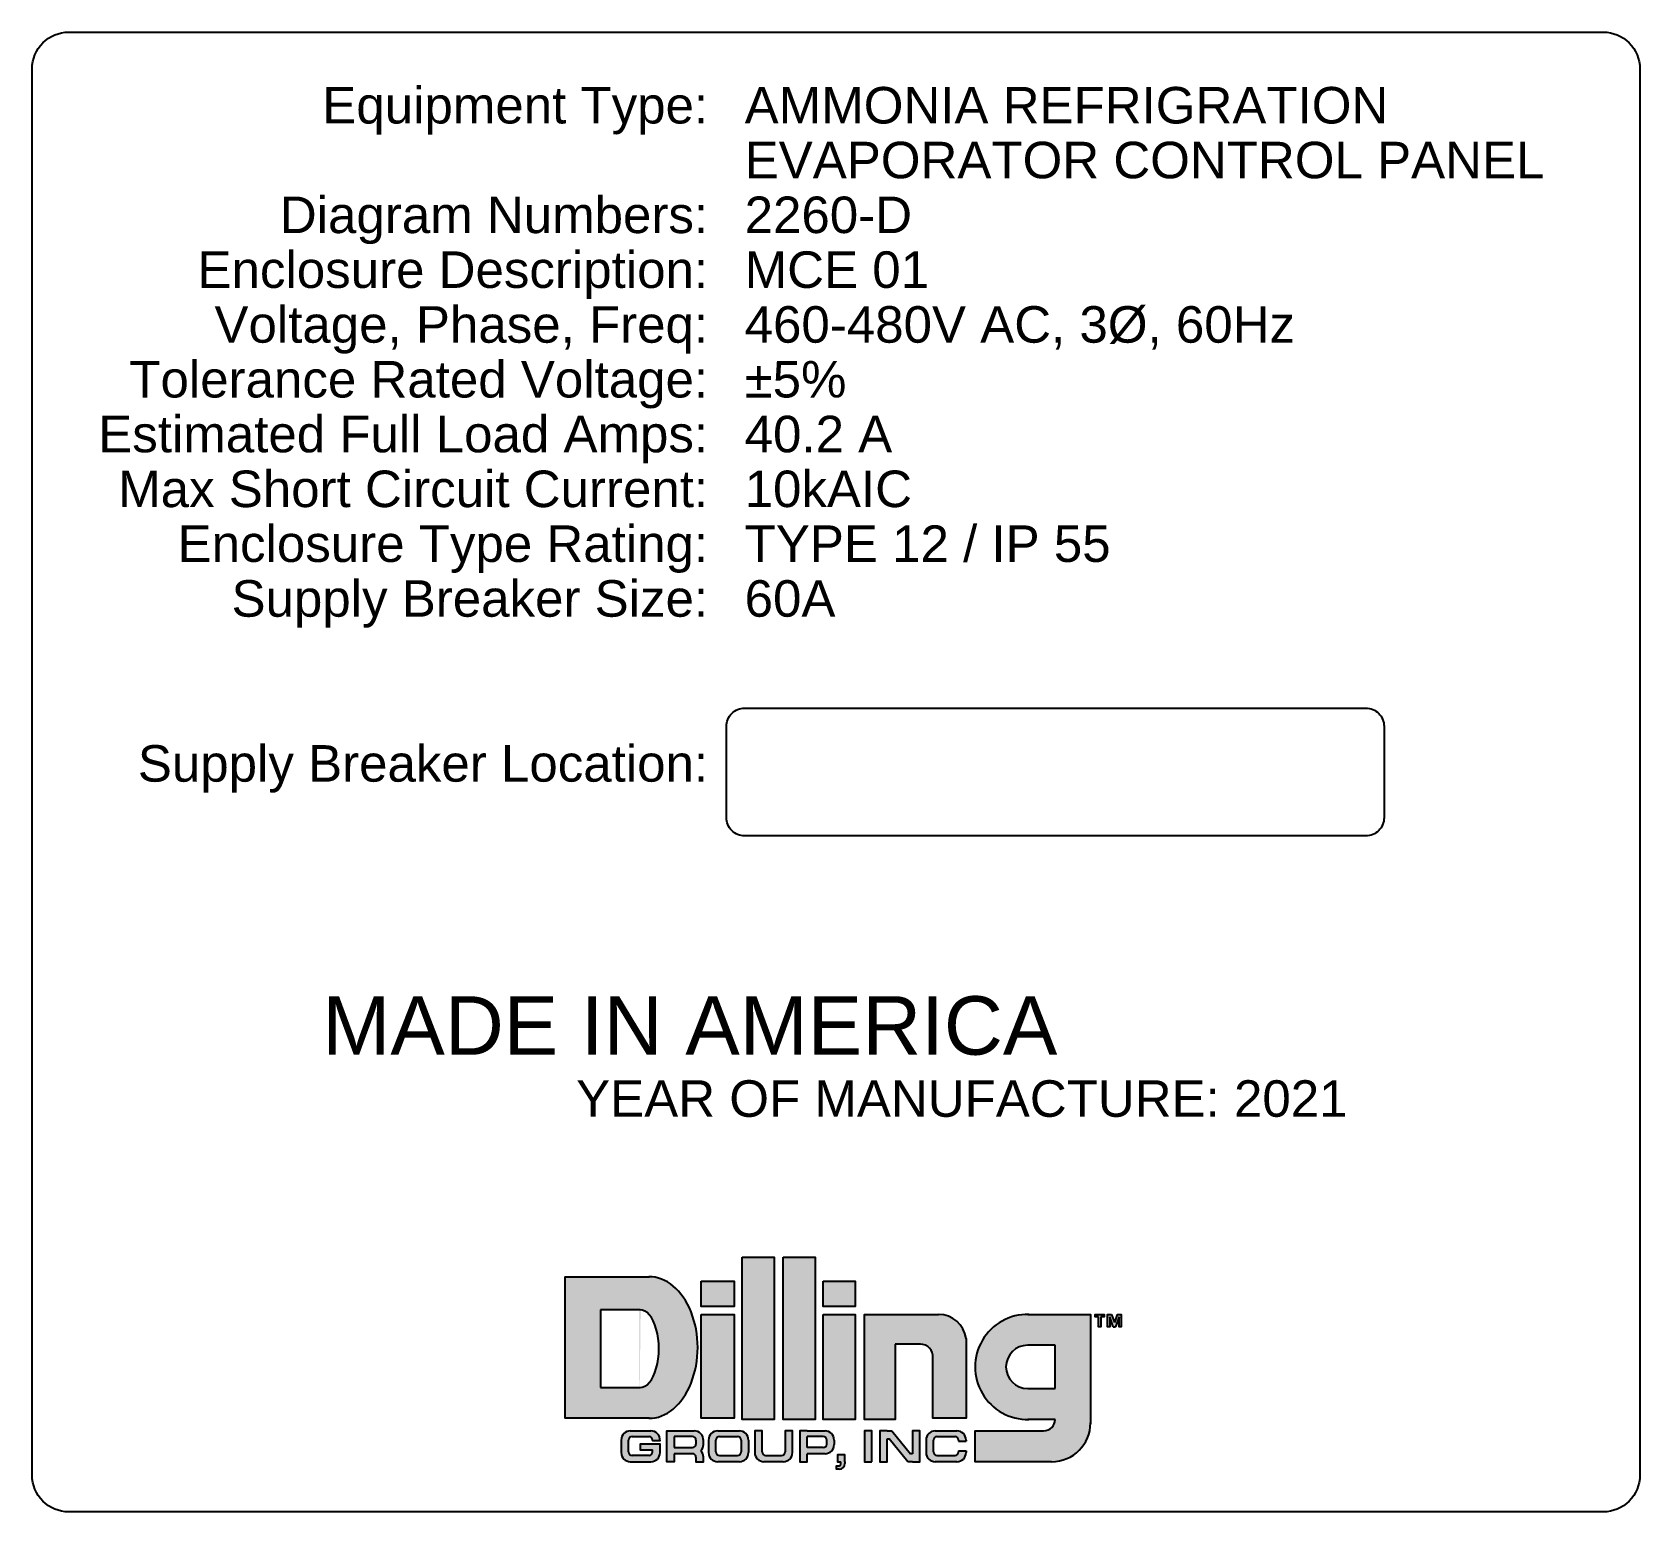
# Model space of a CAD drawing. Header units: inches. Extents: x 0 to 316, y -1 to 150.
# Drawn here: x 293.653 to 294.891, y 38.899 to 40.038 of the extents above; entities that cross this region are included whole.
import ezdxf
from ezdxf.enums import TextEntityAlignment as Align

# ---------------------------------------------------------------- set-up
doc = ezdxf.new("R2010")
doc.units = ezdxf.units.IN
doc.header["$MEASUREMENT"] = 0
doc.linetypes.add('DASHED', pattern=[0.75, 0.5, -0.25])
for name, color, linetype, lineweight in [('2d ConnectionPoints', 7, 'Continuous', 50), ('AM_0', 7, 'Continuous', 50), ('AM_4', 3, 'Continuous', 25), ('AM_9', 6, 'DASHED', 25)]:
    doc.layers.add(name, color=color, linetype=linetype, lineweight=lineweight)
doc.styles.add('Arial', font='arial.ttf', dxfattribs={"height": 0.1})

msp = doc.modelspace()

# ---------------------------------------------------------------- texts
at = {"color": 3, "style": 'Arial'}
for s, p in [('Equipment Type:', (294.17357, 39.96785)), ('Diagram Numbers:', (294.17357, 39.88348)), ('Enclosure Description:', (294.17357, 39.84129)), ('Voltage, Phase, Freq:', (294.17357, 39.7991)), ('Tolerance Rated Voltage:', (294.17357, 39.75692)), ('Estimated Full Load Amps:', (294.17357, 39.71473)), ('Max Short Circuit Current:', (294.17357, 39.67254)), ('Enclosure Type Rating:', (294.17357, 39.63035)), ('Supply Breaker Size:', (294.17357, 39.58817)), ('Supply Breaker Location:', (294.17357, 39.46119)), ('YEAR OF MANUFACTURE: 2021', (294.66576, 39.2032))]:
    msp.add_text(s, height=0.028125, dxfattribs=at).set_placement(p, align=Align.RIGHT)
for s, p in [('AMMONIA REFRIGRATION', (294.2017, 39.96785)), ('EVAPORATOR CONTROL PANEL', (294.2017, 39.92567)), ('2260-D', (294.2017, 39.88348)), ('MCE 01', (294.2017, 39.84129)), ('460-480V AC, 3%%C, 60Hz', (294.2017, 39.7991)), ('%%P5%%%', (294.2017, 39.75692)), ('40.2 A', (294.2017, 39.71473)), ('10kAIC', (294.2017, 39.67254)), ('TYPE 12 / IP 55', (294.2017, 39.63035)), ('60A', (294.2017, 39.58817))]:
    msp.add_text(s, height=0.028125, dxfattribs=at).set_placement(p)
msp.add_text('MADE IN AMERICA', height=0.045, dxfattribs=at).set_placement((294.15951, 39.27351), align=Align.MIDDLE_CENTER)

# ---------------------------------------------------------------- blocks, each defined once
blk = doc.blocks.new('DILLING LOGO')
h = blk.add_hatch(color=256)
h.dxf.hatch_style = 1
h.paths.add_polyline_path([(69.5, 40), (83.5, 40), (83.5, -31), (69.5, -31)])
h.paths.add_polyline_path([(51.5, 40), (65.5, 40), (65.5, -31), (51.5, -31)])
h = blk.add_hatch(color=256)
h.dxf.hatch_style = 1
edge = h.paths.add_edge_path()
edge.add_ellipse((10.75, 0.5), major_axis=(0, -31), ratio=0.685462, start_angle=360.46205, end_angle=539.53795)
edge.add_line((10.92, 31.5), (-10.5, 31.5))
edge.add_line((-10.5, 31.5), (-26, 31.5))
edge.add_line((-26, 31.5), (-26, -30.5))
edge.add_line((-26, -30.5), (-10.5, -30.5))
edge.add_line((-10.5, -30.5), (10.92, -30.5))
edge = h.paths.add_edge_path(flags=16)
edge.add_ellipse((6.75, 0), major_axis=(0, -17), ratio=0.485242, start_angle=360.84252, end_angle=539.15748, ccw=False)
edge.add_ellipse((6.75, 0), major_axis=(0, -17), ratio=0.485242, start_angle=359.15748, end_angle=360.84252, ccw=False)
edge.add_line((6.63, -17), (-10.5, -17))
edge.add_line((-10.5, -17), (-10.5, 17))
edge.add_line((-10.5, 17), (6.63, 17))
edge.add_ellipse((6.75, 0), major_axis=(0, -17), ratio=0.485242, start_angle=539.15748, end_angle=540.84252, ccw=False)
h = blk.add_hatch(color=256)
h.dxf.hatch_style = 1
h.paths.add_polyline_path([(48, 15), (33.5, 15), (33.5, -30.5), (48, -30.5)])
h.paths.add_polyline_path([(48, 18.5), (48, 29.5), (33.5, 29.5), (33.5, 18.5)])
h = blk.add_hatch(color=256)
h.dxf.hatch_style = 1
h.paths.add_polyline_path([(101, 15), (87, 15), (87, -31), (101, -31)])
h.paths.add_polyline_path([(87, 29.5), (87, 18.5), (101, 18.5), (101, 29.5)])
h = blk.add_hatch(color=256)
h.dxf.hatch_style = 1
h.paths.add_polyline_path([(118.5, 2), (129.5, 2, -0.44237), (135, -4), (135, -30.5), (149.5, -30.5), (149.5, 4.5, 0.375735), (137.5, 15), (118.5, 15), (105, 15), (105, -31), (118.5, -31)])
h.paths.add_polyline_path([(177, -31), (188.5, -31, -0.414214), (183.5, -36), (153.5, -36), (153.5, -49.5), (187, -49.5, 0.414214), (204, -32.5), (204, 15), (188.5, 15), (177, 15, 1.021975)])
h.paths.add_polyline_path([(176.5, 1.5), (188.5, 1.5), (188.5, -17.5), (176.5, -17.5, -1)], flags=16)
h.paths.add_polyline_path([(206, 15), (206, 14), (207.5, 14), (207.5, 9.5), (208.5, 9.5), (208.5, 14), (210, 14), (210, 15)])
h.paths.add_polyline_path([(212.5, 14), (214, 9.5), (215, 9.5), (216.5, 14), (216.5, 9.5), (217.5, 9.5), (217.5, 15), (215.75, 15), (214.5, 11.5), (213.25, 15), (211.5, 15), (211.5, 9.5), (212.5, 9.5)])
h.paths.add_polyline_path([(136, -36, 0.414214), (132, -40), (132, -45.5, 0.414214), (136, -49.5), (145.5, -49.5, 0.414214), (149.5, -45.5), (149.5, -44.75), (146.25, -44.75), (146.25, -45.25, -0.414214), (144.75, -46.75), (136.75, -46.75, -0.414214), (135.25, -45.25), (135.25, -40, -0.414214), (136.75, -38.5), (144.75, -38.5, -0.414214), (146.25, -40), (146.25, -40.5), (149.5, -40.5), (149.5, -40, 0.414214), (145.5, -36)])
h.paths.add_polyline_path([(129.25, -36), (126, -36), (126, -46), (125.14, -46), (117, -36), (115, -36), (111.75, -36), (111.75, -49.5), (115, -49.5), (115, -39.5), (115.83, -39.5), (124.08, -49.5), (126, -49.5), (129.25, -49.5)])
h.paths.add_polyline_path([(108.25, -36), (105, -36), (105, -49.5), (108.25, -49.5)])
h.paths.add_polyline_path([(93.25, -46.5), (93.25, -49.5), (94.75, -49.5), (94.75, -50.5, -0.414214), (94, -51.25), (92.75, -51.25), (92.75, -52.75), (94, -52.75, 0.414214), (96.5, -50.25), (96.5, -49.5), (96.5, -46.5)])
h.paths.add_polyline_path([(91.75, -42), (91.75, -40, 0.414214), (87.75, -36), (80, -36), (76.75, -36), (76.75, -49.5), (80, -49.5), (80, -46), (87.75, -46, 0.414214)])
h.paths.add_polyline_path([(87, -43.25), (80, -43.25), (80, -38.5), (87, -38.5, -0.414214), (88.5, -40), (88.5, -41.75, -0.414214)], flags=16)
h.paths.add_polyline_path([(70.25, -45.25, -0.414214), (68.75, -46.75), (61.75, -46.75, -0.414214), (60.25, -45.25), (60.25, -36), (57, -36), (57, -45.5, 0.414214), (61, -49.5), (69.5, -49.5, 0.414214), (73.5, -45.5), (73.5, -36), (70.25, -36)])
h.paths.add_polyline_path([(54.25, -45.5), (54.25, -40, 0.414214), (50.25, -36), (40.75, -36, 0.414214), (36.75, -40), (36.75, -45.5, 0.414214), (40.75, -49.5), (50.25, -49.5, 0.414214)])
h.paths.add_polyline_path([(51, -45.25, -0.414214), (49.5, -46.75), (41.5, -46.75, -0.414214), (40, -45.25), (40, -40, -0.414214), (41.5, -38.5), (49.5, -38.5, -0.414214), (51, -40)], flags=16)
h.paths.add_polyline_path([(31.25, -47.5), (31.25, -49.5), (34.5, -49.5), (34.5, -47.5, 0.191812), (33.4, -44.75, 0.191812), (34.5, -42), (34.5, -40, 0.414214), (30.5, -36), (21.75, -36), (18.5, -36), (18.5, -49.5), (21.75, -49.5), (21.75, -46), (29.75, -46, -0.414214)])
h.paths.add_polyline_path([(29.75, -43.25), (21.75, -43.25), (21.75, -38.5), (29.75, -38.5, -0.414214), (31.25, -40), (31.25, -41.75, -0.414214)], flags=16)
h.paths.add_polyline_path([(15.5, -45.5), (15.5, -41.75), (6.75, -41.75), (6.75, -44.25), (12.25, -44.25), (12.25, -45.25, -0.414214), (10.75, -46.75), (3.25, -46.75, -0.414214), (1.75, -45.25), (1.75, -40, -0.414214), (3.25, -38.5), (10.75, -38.5, -0.414214), (12.25, -40), (12.25, -40.25), (15.49, -40.25, 0.432652), (11.5, -36), (2.5, -36, 0.414214), (-1.5, -40), (-1.5, -45.5, 0.414214), (2.5, -49.5), (11.5, -49.5, 0.414214)])
for p, q in [((213.25, 15), (214.5, 11.5)), ((215.75, 15), (214.5, 11.5)), ((214, 9.5), (212.5, 14)), ((214, 9.5), (215, 9.5)), ((216.5, 14), (215, 9.5)), ((-1.5, -40), (-1.5, -45.5)), ((1.75, -45.25), (1.75, -40)), ((2.5, -36), (11.5, -36)), ((36.75, -40), (36.75, -45.5)), ((40, -45.25), (40, -40)), ((40.75, -36), (50.25, -36)), ((41.5, -38.5), (49.5, -38.5)), ((51, -40), (51, -45.25)), ((54.25, -40), (54.25, -45.5)), ((80, -36), (87.75, -36)), ((87, -38.5), (80, -38.5)), ((88.5, -41.75), (88.5, -40)), ((91.75, -40), (91.75, -42)), ((115, -36), (117, -36)), ((115, -39.5), (115.83, -39.5)), ((124.08, -49.5), (115.83, -39.5)), ((117, -36), (125.14, -46)), ((132, -40), (132, -45.5)), ((135.25, -45.25), (135.25, -40)), ((136, -36), (145.5, -36)), ((136.75, -38.5), (144.75, -38.5)), ((146.25, -40), (146.25, -40.5)), ((146.25, -40.5), (149.5, -40.5)), ((149.5, -40), (149.5, -40.5)), ((12.25, -45.25), (12.25, -44.25)), ((41.5, -46.75), (49.5, -46.75)), ((61.75, -46.75), (68.75, -46.75)), ((87, -43.25), (80, -43.25)), ((87.75, -46), (80, -46)), ((126, -46), (125.14, -46)), ((136.75, -46.75), (144.75, -46.75)), ((146.25, -44.75), (149.5, -44.75)), ((146.25, -44.75), (146.25, -45.25)), ((149.5, -44.75), (149.5, -45.5)), ((2.5, -49.5), (11.5, -49.5)), ((50.25, -49.5), (40.75, -49.5)), ((69.5, -49.5), (61, -49.5)), ((126, -49.5), (124.08, -49.5)), ((145.5, -49.5), (136, -49.5))]:
    blk.add_line(p, q)
for points in [[(51.5, 40), (65.5, 40), (65.5, -31), (51.5, -31)], [(69.5, 40), (83.5, 40), (83.5, -31), (69.5, -31)], [(33.5, 29.5), (48, 29.5), (48, 18.5), (33.5, 18.5)], [(87, 29.5), (101, 29.5), (101, 18.5), (87, 18.5)], [(33.5, 15), (48, 15), (48, -30.5), (33.5, -30.5)], [(87, 15), (101, 15), (101, -31), (87, -31)], [(108.25, -49.5), (108.25, -36), (105, -36), (105, -49.5)]]:
    blk.add_lwpolyline(points, close=True)
for points in [[(-10.5, -30.5), (-26, -30.5), (-26, 31.5), (-10.5, 31.5)], [(-10.5, 31.5), (10.92, 31.5)], [(6.87, 17), (-10.5, 17)], [(-10.5, 17), (-10.5, -17)], [(118.5, 2), (118.5, -31), (105, -31), (105, 15), (118.5, 15)], [(118.5, 15), (137.5, 15)], [(176.5, 15), (188.5, 15)], [(188.5, 15), (204, 15), (204, -33)], [(207.5, 14), (206, 14), (206, 15), (210, 15), (210, 14), (208.5, 14)], [(212.5, 14), (212.5, 9.5), (211.5, 9.5), (211.5, 15), (213.25, 15)], [(215.75, 15), (217.5, 15), (217.5, 9.5), (216.5, 9.5), (216.5, 14)], [(208.5, 14), (208.5, 9.5), (207.5, 9.5), (207.5, 14)], [(129.55, 2), (118.5, 2)], [(149.5, 4.5), (149.5, -30.5), (135, -30.5), (135, -3)], [(188.5, 1.5), (176.5, 1.5)], [(188.5, -17.5), (188.5, 1.5)], [(-10.5, -17), (6.87, -17)], [(176.5, -17.5), (188.5, -17.5)], [(10.92, -30.5), (-10.5, -30.5)], [(188.5, -31), (176.5, -31)], [(3.25, -38.5), (10.75, -38.5)], [(15.5, -45.5), (15.5, -41.75), (6.75, -41.75), (6.75, -44.25), (12.25, -44.25)], [(12.25, -40), (12.25, -40.25), (15.5, -40.25), (15.5, -40)], [(21.75, -46), (21.75, -49.5), (18.5, -49.5), (18.5, -36), (21.75, -36)], [(21.75, -36), (30.5, -36)], [(21.75, -38.5), (21.75, -43.25)], [(29.75, -38.5), (21.75, -38.5)], [(31.25, -40), (31.25, -41.75)], [(34.5, -42), (34.5, -40)], [(60.25, -45.25), (60.25, -36), (57, -36), (57, -45.5)], [(73.5, -45.5), (73.5, -36), (70.25, -36), (70.25, -45.25)], [(80, -36), (76.75, -36), (76.75, -49.5), (80, -49.5), (80, -46)], [(80, -43.25), (80, -38.5)], [(115, -36), (111.75, -36), (111.75, -49.5), (115, -49.5), (115, -39.5)], [(126, -49.5), (129.25, -49.5), (129.25, -36), (126, -36), (126, -46)], [(187, -49.5), (153.5, -49.5), (153.5, -36), (183.5, -36)], [(10.75, -46.75), (3.25, -46.75)], [(21.75, -43.25), (29.75, -43.25)], [(29.75, -46), (21.75, -46)], [(31.25, -47.5), (31.25, -49.5), (34.5, -49.5), (34.5, -47.5)], [(57, -45.75), (57.01, -45.75)], [(96.5, -49.5), (96.5, -46.5), (93.25, -46.5), (93.25, -49.5), (94.75, -49.5)], [(94, -52.75), (92.75, -52.75), (92.75, -51.25), (94, -51.25)], [(94.75, -50.5), (94.75, -49.5)], [(96.5, -49.5), (96.5, -50.25)]]:
    blk.add_lwpolyline(points)
for centre, radius, start, end in [((137.5, 2.89), 12.11, 7.62815, 90), ((176.5, -8), 23.01, 88.75464, 271.24536), ((129.52, -3.5), 5.5, 354.78414, 90.23676), ((176.5, -8), 9.5, 90, 270), ((183.5, -31), 5, 270, 0), ((187, -32.5), 17, 270, 0), ((2.5, -40), 4, 90, 180), ((3.25, -40), 1.5, 90, 180), ((10.75, -40), 1.5, 0, 90), ((11.5, -40), 4, 356.41668, 90), ((29.75, -40), 1.5, 0, 90), ((29.75, -41.75), 1.5, 270, 0), ((30.5, -40), 4, 356.41668, 90), ((30.5, -42), 4, 316.56746, 0), ((40.75, -40), 4, 90, 180), ((41.5, -40), 1.5, 90, 180), ((49.5, -40), 1.5, 0, 90), ((50.25, -40), 4, 0, 90), ((87, -40), 1.5, 0, 90), ((87, -41.75), 1.5, 270, 0), ((87.75, -40), 4, 0, 90), ((87.75, -42), 4, 270, 0), ((136, -40), 4, 90, 180), ((136.75, -40), 1.5, 90, 180), ((144.75, -40), 1.5, 0, 90), ((145.5, -40), 4, 0, 90), ((2.5, -45.5), 4, 180, 270), ((3.25, -45.25), 1.5, 180, 270), ((10.75, -45.25), 1.5, 270, 0), ((11.5, -45.5), 4, 270, 0), ((29.75, -47.5), 1.5, 0, 90), ((30.5, -47.5), 4, 0, 43.43254), ((40.75, -45.5), 4, 180, 270), ((41.5, -45.25), 1.5, 180, 270), ((49.5, -45.25), 1.5, 270, 0), ((50.25, -45.5), 4, 270, 0), ((61, -45.5), 4, 180, 270), ((61.75, -45.25), 1.5, 180, 270), ((68.75, -45.25), 1.5, 270, 0), ((69.5, -45.5), 4, 270, 0), ((136, -45.5), 4, 180, 270), ((136.75, -45.25), 1.5, 180, 270), ((144.75, -45.25), 1.5, 270, 0), ((145.5, -45.5), 4, 270, 0), ((94, -50.25), 2.5, 270, 0), ((94, -50.5), 0.75, 270, 0)]:
    blk.add_arc(centre, radius, start, end)
for centre, major_axis, ratio, start_param, end_param in [((10.75, 0.5), (0, -31), 0.685462, 6.275121, 9.432842), ((6.75, 0), (0, -17), 0.485242, 6.26848, 9.439483)]:
    blk.add_ellipse(centre, major_axis=major_axis, ratio=ratio, start_param=start_param, end_param=end_param)
blk = doc.blocks.new('Rittal TS8 Floor Mount 8018814')
at = {"layer": '2d ConnectionPoints'}
for p in [(0.7283, 83.0236), (0.7283, 83.0236), (61.1614, 83.0236), (-0.6102, 82.8858), (30.9449, 82.8858), (62.5, 82.8858), (54.5571, 81.2126), (54.5669, 81.2126), (-0.3875, 81.1437), (26.9488, 81.1339), (26.9488, 81.1339), (26.9488, 81.1339), (27.1716, 81.1437), (62.0066, 80.622), (62.0066, 80.622), (61.5346, 79.8543), (-0.2143, 78.2402), (-0.2143, 78.2402), (27.3448, 78.2402), (27.3448, 78.2402), (-0.3875, 77.7185), (27.1716, 77.7185), (62.1798, 77.7185), (-0.3875, 60.4744), (62.1798, 60.4744), (62.0066, 59.9528), (62.0066, 59.9528), (-0.2143, 57.5709), (-0.2143, 57.5709), (27.3448, 57.5709), (27.3448, 57.5709), (-0.3875, 57.0492), (27.1716, 57.0492), (62.1798, 57.0492), (26.207, 41.9016), (26.207, 41.9016), (53.7661, 41.9016), (53.7661, 41.9016), (-0.3875, 38.8209), (27.1716, 38.8209), (62.1798, 38.8209), (62.0066, 38.2992), (62.0066, 38.2992), (0.2577, 37.5315), (0.2577, 36.685), (-0.2143, 35.9173), (-0.2143, 35.9173), (27.3448, 35.9173), (27.3448, 35.9173), (-0.3875, 18.1516), (27.1716, 18.1516), (62.1798, 18.1516), (62.0066, 17.6299), (62.0066, 17.6299), (27.8168, 16.8622), (-0.2143, 15.248), (-0.2143, 15.248), (27.3448, 15.248), (27.3448, 15.248), (-0.3875, 14.7264), (27.1716, 14.7264), (62.1798, 14.7264), (-0.3875, 14.6713), (27.1716, 14.6713), (26.9488, 13.8898), (26.9488, 13.8898), (26.9488, 13.8898), (27.0669, 13.8898), (27.0669, 13.8898), (27.0669, 13.8898), (54.5571, 13.811), (54.5669, 13.811), (-0.6102, 12.1378), (62.5, 12.1378)]:
    blk.add_point(p, dxfattribs=at)
at = {"layer": 'AM_0'}
for p, q in [((0.4626, 85.0746), (0.4626, 83.4874)), ((0.9941, 83.4878), (0.9941, 85.0746)), ((60.8957, 85.0746), (60.8957, 83.4874)), ((61.4272, 83.4878), (61.4272, 85.0746)), ((0.4626, 83.54), (0.3402, 83.5293)), ((0.4626, 83.5293), (0.3402, 83.5293)), ((1.1165, 83.5293), (0.9941, 83.54)), ((1.1165, 83.5293), (0.9941, 83.5293)), ((60.8957, 83.54), (60.7732, 83.5293)), ((60.8957, 83.5293), (60.7732, 83.5293)), ((61.5496, 83.5293), (61.4272, 83.54)), ((61.5496, 83.5293), (61.4272, 83.5293)), ((0.2614, 83.4506), (0.2614, 83.4226)), ((0.4657, 83.4506), (0.4712, 83.4226)), ((0.9855, 83.4226), (0.991, 83.4506)), ((1.1953, 83.4226), (1.1953, 83.4506)), ((60.6945, 83.4506), (60.6945, 83.4226)), ((60.8987, 83.4506), (60.9043, 83.4226)), ((61.4186, 83.4226), (61.4241, 83.4506)), ((61.6283, 83.4226), (61.6283, 83.4506)), ((0.2614, 83.4226), (0.2189, 83.1201)), ((0.4712, 83.4226), (0.2614, 83.4226)), ((1.1953, 83.4226), (0.9855, 83.4226)), ((1.2378, 83.1201), (1.1953, 83.4226)), ((60.6945, 83.4226), (60.652, 83.1201)), ((60.9043, 83.4226), (60.6945, 83.4226)), ((61.6283, 83.4226), (61.4186, 83.4226)), ((61.6709, 83.1201), (61.6283, 83.4226)), ((1.2378, 83.1201), (0.2189, 83.1201)), ((0.2559, 83.1201), (0.2559, 83.0236)), ((1.2008, 83.0236), (1.2008, 83.1201)), ((61.6709, 83.1201), (60.652, 83.1201)), ((60.689, 83.1201), (60.689, 83.0236)), ((61.6339, 83.0236), (61.6339, 83.1201)), ((61.8209, 83.0236), (0.0689, 83.0236)), ((0.0689, 82.9252), (0.0689, 83.0236)), ((1.2008, 83.0236), (0.2559, 83.0236)), ((61.6339, 83.0236), (60.689, 83.0236)), ((61.8209, 82.9252), (61.8209, 83.0236)), ((-0.689, 82.8858), (-0.689, 12.1378)), ((-0.3875, 82.8858), (-0.689, 82.8858)), ((-0.3875, 82.9252), (26.8566, 82.9252)), ((-0.3875, 81.1437), (-0.3875, 82.9252)), ((26.8566, 14.1811), (26.8566, 82.9252)), ((27.1716, 81.1437), (27.1716, 82.9252)), ((27.1716, 82.9252), (54.4157, 82.9252)), ((54.4157, 14.1811), (54.4157, 82.9252)), ((54.6208, 82.9252), (62.1798, 82.9252)), ((54.6208, 80.8189), (54.6208, 82.9252)), ((62.1798, 82.9252), (62.1798, 81.1437)), ((62.1798, 82.8858), (62.5787, 82.8858)), ((62.5787, 12.1378), (62.5787, 82.8858)), ((27.1716, 82.5881), (26.8566, 82.5881)), ((54.6208, 82.5881), (54.4157, 82.5881)), ((26.8566, 82.3123), (27.1716, 82.3123)), ((54.4157, 82.3123), (54.6208, 82.3123)), ((26.8566, 81.9016), (27.1716, 81.9016)), ((54.4157, 81.9016), (54.6208, 81.9016)), ((26.8566, 81.2126), (27.1716, 81.2126)), ((27.0079, 81.2126), (27.0079, 81.1339)), ((27.0079, 81.2126), (27.0079, 81.1339)), ((54.4157, 81.2126), (54.6208, 81.2126)), ((-0.5253, 80.6398), (-0.5253, 81.1437)), ((-0.5253, 81.1437), (0.2621, 81.1437)), ((0.2621, 80.6398), (0.2621, 81.1437)), ((26.8566, 81.1339), (27.0079, 81.1339)), ((26.9488, 81.1339), (26.9488, 13.8898)), ((27.0079, 81.1339), (27.0338, 81.1339)), ((27.0338, 80.6398), (27.0338, 81.1437)), ((27.0338, 81.1437), (27.8212, 81.1437)), ((27.8212, 80.6398), (27.8212, 81.1437)), ((62.3176, 81.1437), (61.5302, 81.1437)), ((61.5302, 81.1437), (61.5302, 80.6398)), ((62.3176, 81.1437), (62.3176, 80.6398)), ((27.0338, 81.1142), (26.9488, 81.1142)), ((54.4157, 81.1142), (54.6208, 81.1142)), ((26.9488, 80.8583), (27.0338, 80.8583)), ((54.4157, 80.8583), (54.6208, 80.8583)), ((54.4157, 80.8189), (54.6208, 80.8189)), ((26.7857, 80.7835), (26.8566, 80.7835)), ((26.7857, 80.7835), (26.7857, 46.9395)), ((54.3448, 80.7835), (54.3448, 46.9395)), ((54.3448, 80.7835), (54.4157, 80.7835)), ((-0.5253, 80.6398), (0.2621, 80.6398)), ((-0.3875, 80.622), (-0.3875, 80.6398)), ((-0.3481, 80.622), (-0.3481, 80.6398)), ((0.2424, 80.0492), (0.2424, 80.6398)), ((27.0338, 80.6398), (27.8212, 80.6398)), ((27.0669, 80.6398), (27.0669, 80.622)), ((27.1716, 80.622), (27.1716, 80.6398)), ((27.2109, 80.622), (27.2109, 80.6398)), ((27.8015, 80.0492), (27.8015, 80.6398)), ((62.3176, 80.6398), (61.5302, 80.6398)), ((61.5499, 80.6398), (61.5499, 80.0492)), ((62.1405, 80.6398), (62.1405, 80.622)), ((62.1798, 80.6398), (62.1798, 80.622)), ((-0.5314, 80.622), (-0.5314, 80.0709)), ((-0.5314, 80.622), (0.0416, 80.622)), ((-0.465, 80.622), (-0.465, 80.0709)), ((0.0416, 80.0709), (0.0416, 80.622)), ((27.0277, 80.622), (27.0277, 80.0709)), ((27.0277, 80.622), (27.6007, 80.622)), ((27.0941, 80.622), (27.0941, 80.0709)), ((27.6007, 80.0709), (27.6007, 80.622)), ((62.3237, 80.622), (61.7507, 80.622)), ((61.7507, 80.622), (61.7507, 80.0709)), ((62.2573, 80.0709), (62.2573, 80.622)), ((62.3237, 80.0709), (62.3237, 80.622)), ((-0.5314, 80.0709), (0.0416, 80.0709)), ((-0.5253, 78.813), (-0.5253, 80.0492)), ((-0.5253, 80.0492), (0.2621, 80.0492)), ((-0.3875, 80.0492), (-0.3875, 80.0709)), ((-0.3481, 80.0492), (-0.3481, 80.0709)), ((0.2621, 79.6673), (0.2621, 80.0492)), ((27.0277, 80.0709), (27.6007, 80.0709)), ((27.0338, 78.813), (27.0338, 80.0492)), ((27.0338, 80.0492), (27.8212, 80.0492)), ((27.0669, 80.0709), (27.0669, 80.0492)), ((27.1716, 80.0492), (27.1716, 80.0709)), ((27.2109, 80.0492), (27.2109, 80.0709)), ((27.8212, 79.6673), (27.8212, 80.0492)), ((62.3176, 80.0492), (61.5302, 80.0492)), ((61.5302, 80.0492), (61.5302, 79.4311)), ((62.3237, 80.0709), (61.7507, 80.0709)), ((62.1405, 80.0709), (62.1405, 80.0492)), ((62.1798, 80.0709), (62.1798, 80.0492)), ((62.3176, 80.0492), (62.3176, 78.813)), ((-0.5253, 79.6673), (0.2621, 79.6673)), ((-0.5056, 79.4311), (-0.5056, 79.6673)), ((0.2424, 79.4311), (0.2424, 79.6673)), ((27.0338, 79.6673), (27.8212, 79.6673)), ((27.0535, 79.4311), (27.0535, 79.6673)), ((27.8015, 79.4311), (27.8015, 79.6673)), ((-0.5253, 79.4311), (0.2621, 79.4311)), ((0.2621, 78.813), (0.2621, 79.4311)), ((27.0338, 79.4311), (27.8212, 79.4311)), ((27.8212, 78.813), (27.8212, 79.4311)), ((62.3176, 79.4311), (61.5302, 79.4311)), ((61.5499, 79.4311), (61.5499, 79.1949)), ((62.2979, 79.4311), (62.2979, 79.1949)), ((62.3176, 79.1949), (61.5302, 79.1949)), ((61.5302, 79.1949), (61.5302, 78.813)), ((-0.5314, 78.7913), (-0.5314, 78.2402)), ((-0.5314, 78.7913), (0.0416, 78.7913)), ((-0.5253, 78.813), (0.2621, 78.813)), ((-0.465, 78.7913), (-0.465, 78.2402)), ((-0.3875, 78.7913), (-0.3875, 78.813)), ((-0.3481, 78.7913), (-0.3481, 78.813)), ((0.0416, 78.2402), (0.0416, 78.7913)), ((0.2424, 78.2224), (0.2424, 78.813)), ((27.0277, 78.7913), (27.0277, 78.2402)), ((27.0277, 78.7913), (27.6007, 78.7913)), ((27.0338, 78.813), (27.8212, 78.813)), ((27.0669, 78.813), (27.0669, 78.7913)), ((27.0941, 78.7913), (27.0941, 78.2402)), ((27.1716, 78.7913), (27.1716, 78.813)), ((27.2109, 78.7913), (27.2109, 78.813)), ((27.6007, 78.2402), (27.6007, 78.7913)), ((27.8015, 78.2224), (27.8015, 78.813)), ((62.3176, 78.813), (61.5302, 78.813)), ((61.5499, 78.813), (61.5499, 78.2224)), ((62.3237, 78.7913), (61.7507, 78.7913)), ((61.7507, 78.7913), (61.7507, 78.2402)), ((62.1405, 78.813), (62.1405, 78.7913)), ((62.1798, 78.813), (62.1798, 78.7913)), ((62.2573, 78.2402), (62.2573, 78.7913)), ((62.3237, 78.2402), (62.3237, 78.7913)), ((-0.5314, 78.2402), (0.0416, 78.2402)), ((-0.5253, 77.7185), (-0.5253, 78.2224)), ((-0.5253, 78.2224), (0.2621, 78.2224)), ((-0.3875, 78.2224), (-0.3875, 78.2402)), ((-0.3481, 78.2224), (-0.3481, 78.2402)), ((0.2621, 77.7185), (0.2621, 78.2224)), ((27.0277, 78.2402), (27.6007, 78.2402)), ((27.0338, 77.7185), (27.0338, 78.2224)), ((27.0338, 78.2224), (27.8212, 78.2224)), ((27.0669, 78.2402), (27.0669, 78.2224)), ((27.1716, 78.2224), (27.1716, 78.2402)), ((27.2109, 78.2224), (27.2109, 78.2402)), ((27.8212, 77.7185), (27.8212, 78.2224)), ((62.3176, 78.2224), (61.5302, 78.2224)), ((61.5302, 78.2224), (61.5302, 77.7185)), ((62.3237, 78.2402), (61.7507, 78.2402)), ((62.1405, 78.2402), (62.1405, 78.2224)), ((62.1798, 78.2402), (62.1798, 78.2224)), ((62.3176, 78.2224), (62.3176, 77.7185)), ((-0.5253, 77.7185), (0.2621, 77.7185)), ((-0.3875, 60.4744), (-0.3875, 77.7185)), ((27.0338, 77.7185), (27.8212, 77.7185)), ((27.0669, 77.7185), (27.0669, 60.4744)), ((27.1716, 60.4744), (27.1716, 77.7185)), ((62.3176, 77.7185), (61.5302, 77.7185)), ((62.1798, 77.7185), (62.1798, 60.4744)), ((58.4456, 67.9587), (58.4456, 68.9587)), ((58.9456, 68.9587), (58.9456, 67.9587)), ((58.4456, 66.0846), (58.4456, 67.0846)), ((58.9456, 67.0846), (58.9456, 66.0846)), ((-0.5253, 59.9705), (-0.5253, 60.4744)), ((-0.5253, 60.4744), (0.2621, 60.4744)), ((0.2621, 59.9705), (0.2621, 60.4744)), ((27.0338, 59.9705), (27.0338, 60.4744)), ((27.0338, 60.4744), (27.8212, 60.4744)), ((27.8212, 59.9705), (27.8212, 60.4744)), ((62.3176, 60.4744), (61.5302, 60.4744)), ((61.5302, 60.4744), (61.5302, 59.9705)), ((62.3176, 60.4744), (62.3176, 59.9705)), ((-0.5314, 59.9528), (-0.5314, 59.4016)), ((-0.5314, 59.9528), (0.0416, 59.9528)), ((-0.5253, 59.9705), (0.2621, 59.9705)), ((-0.3875, 59.9528), (-0.3875, 59.9705)), ((-0.3481, 59.9528), (-0.3481, 59.9705)), ((0.0416, 59.4016), (0.0416, 59.9528)), ((0.2424, 59.3799), (0.2424, 59.9705)), ((27.0277, 59.9528), (27.0277, 59.4016)), ((27.0277, 59.9528), (27.6007, 59.9528)), ((27.0338, 59.9705), (27.8212, 59.9705)), ((27.0669, 59.9705), (27.0669, 59.9528)), ((27.0941, 59.9528), (27.0941, 59.4016)), ((27.1716, 59.9528), (27.1716, 59.9705)), ((27.2109, 59.9528), (27.2109, 59.9705)), ((27.6007, 59.4016), (27.6007, 59.9528)), ((27.8015, 59.3799), (27.8015, 59.9705)), ((62.3176, 59.9705), (61.5302, 59.9705)), ((61.5499, 59.9705), (61.5499, 59.3799)), ((62.3237, 59.9528), (61.7507, 59.9528)), ((61.7507, 59.9528), (61.7507, 59.4016)), ((62.1405, 59.9705), (62.1405, 59.9528)), ((62.1798, 59.9705), (62.1798, 59.9528)), ((62.2573, 59.4016), (62.2573, 59.9528)), ((62.3237, 59.4016), (62.3237, 59.9528)), ((-0.5314, 59.4016), (0.0416, 59.4016)), ((-0.3875, 59.3799), (-0.3875, 59.4016)), ((-0.3481, 59.3799), (-0.3481, 59.4016)), ((27.0277, 59.4016), (27.6007, 59.4016)), ((27.0669, 59.4016), (27.0669, 59.3799)), ((27.1716, 59.3799), (27.1716, 59.4016)), ((27.2109, 59.3799), (27.2109, 59.4016)), ((62.3237, 59.4016), (61.7507, 59.4016)), ((62.1405, 59.4016), (62.1405, 59.3799)), ((62.1798, 59.4016), (62.1798, 59.3799)), ((-0.5253, 58.1437), (-0.5253, 59.3799)), ((-0.5253, 59.3799), (0.2621, 59.3799)), ((0.2621, 58.998), (0.2621, 59.3799)), ((27.0338, 58.1437), (27.0338, 59.3799)), ((27.0338, 59.3799), (27.8212, 59.3799)), ((27.8212, 58.998), (27.8212, 59.3799)), ((62.3176, 59.3799), (61.5302, 59.3799)), ((61.5302, 59.3799), (61.5302, 58.7618)), ((62.3176, 59.3799), (62.3176, 58.1437)), ((-0.5253, 58.998), (0.2621, 58.998)), ((-0.5056, 58.7618), (-0.5056, 58.998)), ((0.2424, 58.7618), (0.2424, 58.998)), ((27.0338, 58.998), (27.8212, 58.998)), ((27.0535, 58.7618), (27.0535, 58.998)), ((27.8015, 58.7618), (27.8015, 58.998)), ((-0.5253, 58.7618), (0.2621, 58.7618)), ((0.2621, 58.1437), (0.2621, 58.7618)), ((27.0338, 58.7618), (27.8212, 58.7618)), ((27.8212, 58.1437), (27.8212, 58.7618)), ((62.3176, 58.7618), (61.5302, 58.7618)), ((61.5499, 58.7618), (61.5499, 58.5256)), ((62.2979, 58.7618), (62.2979, 58.5256)), ((62.3176, 58.5256), (61.5302, 58.5256)), ((61.5302, 58.5256), (61.5302, 58.1437)), ((-0.5253, 58.1437), (0.2621, 58.1437)), ((-0.3875, 58.122), (-0.3875, 58.1437)), ((-0.3481, 58.122), (-0.3481, 58.1437)), ((0.2424, 57.5531), (0.2424, 58.1437)), ((27.0338, 58.1437), (27.8212, 58.1437)), ((27.0669, 58.1437), (27.0669, 58.122)), ((27.1716, 58.122), (27.1716, 58.1437)), ((27.2109, 58.122), (27.2109, 58.1437)), ((27.8015, 57.5531), (27.8015, 58.1437)), ((62.3176, 58.1437), (61.5302, 58.1437)), ((61.5499, 58.1437), (61.5499, 57.5531)), ((62.1405, 58.1437), (62.1405, 58.122)), ((62.1798, 58.1437), (62.1798, 58.122)), ((-0.5314, 58.122), (-0.5314, 57.5709)), ((-0.5314, 58.122), (0.0416, 58.122)), ((-0.465, 58.122), (-0.465, 57.5709)), ((0.0416, 57.5709), (0.0416, 58.122)), ((27.0277, 58.122), (27.0277, 57.5709)), ((27.0277, 58.122), (27.6007, 58.122)), ((27.0941, 58.122), (27.0941, 57.5709)), ((27.6007, 57.5709), (27.6007, 58.122)), ((62.3237, 58.122), (61.7507, 58.122)), ((61.7507, 58.122), (61.7507, 57.5709)), ((62.2573, 57.5709), (62.2573, 58.122)), ((62.3237, 57.5709), (62.3237, 58.122)), ((-0.5314, 57.5709), (0.0416, 57.5709)), ((-0.5253, 57.0492), (-0.5253, 57.5531)), ((-0.5253, 57.5531), (0.2621, 57.5531)), ((-0.3875, 57.5531), (-0.3875, 57.5709)), ((-0.3481, 57.5531), (-0.3481, 57.5709)), ((0.2621, 57.0492), (0.2621, 57.5531)), ((27.0277, 57.5709), (27.6007, 57.5709)), ((27.0338, 57.0492), (27.0338, 57.5531)), ((27.0338, 57.5531), (27.8212, 57.5531)), ((27.0669, 57.5709), (27.0669, 57.5531)), ((27.1716, 57.5531), (27.1716, 57.5709)), ((27.2109, 57.5531), (27.2109, 57.5709)), ((27.8212, 57.0492), (27.8212, 57.5531)), ((62.3176, 57.5531), (61.5302, 57.5531)), ((61.5302, 57.5531), (61.5302, 57.0492)), ((62.3237, 57.5709), (61.7507, 57.5709)), ((62.1405, 57.5709), (62.1405, 57.5531)), ((62.1798, 57.5709), (62.1798, 57.5531)), ((62.3176, 57.5531), (62.3176, 57.0492)), ((-0.5253, 57.0492), (0.2621, 57.0492)), ((-0.3875, 38.8209), (-0.3875, 57.0492)), ((27.0338, 57.0492), (27.8212, 57.0492)), ((27.0669, 57.0492), (27.0669, 38.8209)), ((27.1716, 38.8209), (27.1716, 57.0492)), ((62.3176, 57.0492), (61.5302, 57.0492)), ((62.1798, 57.0492), (62.1798, 38.8209)), ((25.7598, 51.4879), (25.6763, 49.6686)), ((26.6542, 51.4879), (25.7598, 51.4879)), ((26.7377, 49.6686), (26.6542, 51.4879)), ((53.3188, 51.4879), (53.2353, 49.6686)), ((54.2133, 51.4879), (53.3188, 51.4879)), ((54.2968, 49.6686), (54.2133, 51.4879)), ((25.6762, 49.6661), (25.5889, 44.6995)), ((25.6763, 49.6686), (25.6762, 49.6661)), ((26.7377, 49.6686), (25.6763, 49.6686)), ((26.7378, 49.6661), (26.7377, 49.6686)), ((26.8251, 44.6995), (26.7378, 49.6661)), ((53.2352, 49.6661), (53.1479, 44.6995)), ((53.2353, 49.6686), (53.2352, 49.6661)), ((54.2968, 49.6686), (53.2353, 49.6686)), ((54.2969, 49.6661), (54.2968, 49.6686)), ((54.3842, 44.6995), (54.2969, 49.6661)), ((25.5889, 44.6995), (25.5889, 42.6356)), ((26.8251, 44.6995), (26.8251, 42.6356)), ((53.1479, 44.6995), (53.1479, 42.6356)), ((54.3842, 44.6995), (54.3842, 42.6356)), ((26.8251, 42.6356), (25.5889, 42.6356)), ((25.5889, 42.6356), (25.5889, 40.1486)), ((26.8251, 42.6356), (26.8251, 40.1486)), ((54.3842, 42.6356), (53.1479, 42.6356)), ((53.1479, 42.6356), (53.1479, 40.1486)), ((54.3842, 42.6356), (54.3842, 40.1486)), ((26.1479, 41.6123), (26.1479, 42.1909)), ((26.2661, 42.1909), (26.2661, 41.6123)), ((53.707, 41.6123), (53.707, 42.1909)), ((53.8251, 42.1909), (53.8251, 41.6123)), ((26.8251, 40.4324), (25.5889, 40.4324)), ((54.3842, 40.4324), (53.1479, 40.4324)), ((26.7857, 40.1309), (26.7857, 14.063)), ((54.3448, 40.1309), (54.3448, 14.063)), ((26.4279, 40.0285), (25.9861, 40.0285)), ((26.2143, 40.0118), (26.1997, 40.0118)), ((53.9869, 40.0285), (53.5452, 40.0285)), ((53.7734, 40.0118), (53.7587, 40.0118)), ((-0.5253, 38.3169), (-0.5253, 38.8209)), ((-0.5253, 38.8209), (0.2621, 38.8209)), ((0.2621, 38.3169), (0.2621, 38.8209)), ((27.0338, 38.3169), (27.0338, 38.8209)), ((27.0338, 38.8209), (27.8212, 38.8209)), ((27.8212, 38.3169), (27.8212, 38.8209)), ((62.3176, 38.8209), (61.5302, 38.8209)), ((61.5302, 38.8209), (61.5302, 38.3169)), ((62.3176, 38.8209), (62.3176, 38.3169)), ((-0.5314, 38.2992), (-0.5314, 37.748)), ((-0.5314, 38.2992), (0.0416, 38.2992)), ((-0.5253, 38.3169), (0.2621, 38.3169)), ((-0.465, 38.2992), (-0.465, 37.748)), ((-0.3875, 38.2992), (-0.3875, 38.3169)), ((-0.3481, 38.2992), (-0.3481, 38.3169)), ((0.0416, 37.748), (0.0416, 38.2992)), ((0.2424, 37.7264), (0.2424, 38.3169)), ((27.0277, 38.2992), (27.0277, 37.748)), ((27.0277, 38.2992), (27.6007, 38.2992)), ((27.0338, 38.3169), (27.8212, 38.3169)), ((27.0669, 38.3169), (27.0669, 38.2992)), ((27.0941, 38.2992), (27.0941, 37.748)), ((27.1716, 38.2992), (27.1716, 38.3169)), ((27.2109, 38.2992), (27.2109, 38.3169)), ((27.6007, 37.748), (27.6007, 38.2992)), ((27.8015, 37.7264), (27.8015, 38.3169)), ((62.3176, 38.3169), (61.5302, 38.3169)), ((61.5499, 38.3169), (61.5499, 37.7264)), ((62.3237, 38.2992), (61.7507, 38.2992)), ((61.7507, 38.2992), (61.7507, 37.748)), ((62.1405, 38.3169), (62.1405, 38.2992)), ((62.1798, 38.3169), (62.1798, 38.2992)), ((62.2573, 37.748), (62.2573, 38.2992)), ((62.3237, 37.748), (62.3237, 38.2992)), ((-0.5314, 37.748), (0.0416, 37.748)), ((-0.3875, 37.7264), (-0.3875, 37.748)), ((-0.3481, 37.7264), (-0.3481, 37.748)), ((27.0277, 37.748), (27.6007, 37.748)), ((27.0669, 37.748), (27.0669, 37.7264)), ((27.1716, 37.7264), (27.1716, 37.748)), ((27.2109, 37.7264), (27.2109, 37.748)), ((62.3237, 37.748), (61.7507, 37.748)), ((62.1405, 37.748), (62.1405, 37.7264)), ((62.1798, 37.748), (62.1798, 37.7264)), ((-0.5253, 36.4902), (-0.5253, 37.7264)), ((-0.5253, 37.7264), (0.2621, 37.7264)), ((0.2621, 37.3445), (0.2621, 37.7264)), ((27.0338, 36.4902), (27.0338, 37.7264)), ((27.0338, 37.7264), (27.8212, 37.7264)), ((27.8212, 37.3445), (27.8212, 37.7264)), ((62.3176, 37.7264), (61.5302, 37.7264)), ((61.5302, 37.7264), (61.5302, 37.1083)), ((62.3176, 37.7264), (62.3176, 36.4902)), ((-0.5253, 37.3445), (0.2621, 37.3445)), ((-0.5056, 37.1083), (-0.5056, 37.3445)), ((0.2424, 37.1083), (0.2424, 37.3445)), ((27.0338, 37.3445), (27.8212, 37.3445)), ((27.0535, 37.1083), (27.0535, 37.3445)), ((27.8015, 37.1083), (27.8015, 37.3445)), ((-0.5253, 37.1083), (0.2621, 37.1083)), ((0.2621, 36.4902), (0.2621, 37.1083)), ((27.0338, 37.1083), (27.8212, 37.1083)), ((27.8212, 36.4902), (27.8212, 37.1083)), ((62.3176, 37.1083), (61.5302, 37.1083)), ((61.5499, 37.1083), (61.5499, 36.872)), ((62.2979, 37.1083), (62.2979, 36.872)), ((62.3176, 36.872), (61.5302, 36.872)), ((61.5302, 36.872), (61.5302, 36.4902)), ((-0.5314, 36.4685), (-0.5314, 35.9173)), ((-0.5314, 36.4685), (0.0416, 36.4685)), ((-0.5253, 36.4902), (0.2621, 36.4902)), ((0.0416, 35.9173), (0.0416, 36.4685)), ((0.2424, 35.8996), (0.2424, 36.4902)), ((27.0277, 36.4685), (27.0277, 35.9173)), ((27.0277, 36.4685), (27.6007, 36.4685)), ((27.0338, 36.4902), (27.8212, 36.4902)), ((27.0669, 36.4902), (27.0669, 36.4685)), ((27.0941, 36.4685), (27.0941, 35.9173)), ((27.1716, 36.4685), (27.1716, 36.4902)), ((27.2109, 36.4685), (27.2109, 36.4902)), ((27.6007, 35.9173), (27.6007, 36.4685)), ((27.8015, 35.8996), (27.8015, 36.4902)), ((62.3176, 36.4902), (61.5302, 36.4902)), ((61.5499, 36.4902), (61.5499, 35.8996)), ((62.3237, 36.4685), (61.7507, 36.4685)), ((61.7507, 36.4685), (61.7507, 35.9173)), ((62.1405, 36.4902), (62.1405, 36.4685)), ((62.1798, 36.4902), (62.1798, 36.4685)), ((62.2573, 35.9173), (62.2573, 36.4685)), ((62.3237, 35.9173), (62.3237, 36.4685)), ((-0.5314, 35.9173), (0.0416, 35.9173)), ((-0.3875, 35.8996), (-0.3875, 35.9173)), ((-0.3481, 35.8996), (-0.3481, 35.9173)), ((27.0277, 35.9173), (27.6007, 35.9173)), ((27.0669, 35.9173), (27.0669, 35.8996)), ((27.1716, 35.8996), (27.1716, 35.9173)), ((27.2109, 35.8996), (27.2109, 35.9173)), ((62.3237, 35.9173), (61.7507, 35.9173)), ((-0.5253, 35.3957), (-0.5253, 35.8996)), ((-0.5253, 35.8996), (0.2621, 35.8996)), ((0.2621, 35.3957), (0.2621, 35.8996)), ((27.0338, 35.3957), (27.0338, 35.8996)), ((27.0338, 35.8996), (27.8212, 35.8996)), ((27.8212, 35.3957), (27.8212, 35.8996)), ((62.3176, 35.8996), (61.5302, 35.8996)), ((61.5302, 35.8996), (61.5302, 35.3957)), ((62.3176, 35.8996), (62.3176, 35.3957)), ((-0.5253, 35.3957), (0.2621, 35.3957)), ((-0.3875, 18.1516), (-0.3875, 35.3957)), ((27.0338, 35.3957), (27.8212, 35.3957)), ((27.0669, 35.3957), (27.0669, 18.1516)), ((27.1716, 18.1516), (27.1716, 35.3957)), ((62.3176, 35.3957), (61.5302, 35.3957)), ((62.1798, 35.3957), (62.1798, 18.1516)), ((-0.5253, 17.6476), (-0.5253, 18.1516)), ((-0.5253, 18.1516), (0.2621, 18.1516)), ((0.2621, 17.6476), (0.2621, 18.1516)), ((27.0338, 17.6476), (27.0338, 18.1516)), ((27.0338, 18.1516), (27.8212, 18.1516)), ((27.8212, 17.6476), (27.8212, 18.1516)), ((62.3176, 18.1516), (61.5302, 18.1516)), ((61.5302, 18.1516), (61.5302, 17.6476)), ((62.3176, 18.1516), (62.3176, 17.6476)), ((-0.5314, 17.6299), (-0.5314, 17.0787)), ((-0.5314, 17.6299), (0.0416, 17.6299)), ((-0.5253, 17.6476), (0.2621, 17.6476)), ((-0.465, 17.6299), (-0.465, 17.0787)), ((-0.3875, 17.6299), (-0.3875, 17.6476)), ((-0.3481, 17.6299), (-0.3481, 17.6476)), ((0.0416, 17.0787), (0.0416, 17.6299)), ((0.2424, 17.0571), (0.2424, 17.6476)), ((27.0277, 17.6299), (27.0277, 17.0787)), ((27.0277, 17.6299), (27.6007, 17.6299)), ((27.0338, 17.6476), (27.8212, 17.6476)), ((27.0669, 17.6476), (27.0669, 17.6299)), ((27.0941, 17.6299), (27.0941, 17.0787)), ((27.1716, 17.6299), (27.1716, 17.6476)), ((27.2109, 17.6299), (27.2109, 17.6476)), ((27.6007, 17.0787), (27.6007, 17.6299)), ((27.8015, 17.0571), (27.8015, 17.6476)), ((62.3176, 17.6476), (61.5302, 17.6476)), ((61.5499, 17.6476), (61.5499, 17.0571)), ((62.3237, 17.6299), (61.7507, 17.6299)), ((61.7507, 17.6299), (61.7507, 17.0787)), ((62.1405, 17.6476), (62.1405, 17.6299)), ((62.1798, 17.6476), (62.1798, 17.6299)), ((62.2573, 17.0787), (62.2573, 17.6299)), ((62.3237, 17.0787), (62.3237, 17.6299)), ((-0.5314, 17.0787), (0.0416, 17.0787)), ((-0.5253, 15.8209), (-0.5253, 17.0571)), ((-0.5253, 17.0571), (0.2621, 17.0571)), ((-0.3875, 17.0571), (-0.3875, 17.0787)), ((-0.3481, 17.0571), (-0.3481, 17.0787)), ((0.2621, 16.6752), (0.2621, 17.0571)), ((27.0277, 17.0787), (27.6007, 17.0787)), ((27.0338, 15.8209), (27.0338, 17.0571)), ((27.0338, 17.0571), (27.8212, 17.0571)), ((27.0669, 17.0787), (27.0669, 17.0571)), ((27.1716, 17.0571), (27.1716, 17.0787)), ((27.2109, 17.0571), (27.2109, 17.0787)), ((27.8212, 16.6752), (27.8212, 17.0571)), ((62.3176, 17.0571), (61.5302, 17.0571)), ((61.5302, 17.0571), (61.5302, 16.439)), ((62.3237, 17.0787), (61.7507, 17.0787)), ((62.1405, 17.0787), (62.1405, 17.0571)), ((62.1798, 17.0787), (62.1798, 17.0571)), ((62.3176, 17.0571), (62.3176, 15.8209)), ((-0.5253, 16.6752), (0.2621, 16.6752)), ((-0.5056, 16.439), (-0.5056, 16.6752)), ((0.2424, 16.439), (0.2424, 16.6752)), ((27.0338, 16.6752), (27.8212, 16.6752)), ((27.0535, 16.439), (27.0535, 16.6752)), ((27.8015, 16.439), (27.8015, 16.6752)), ((-0.5253, 16.439), (0.2621, 16.439)), ((0.2621, 15.8209), (0.2621, 16.439)), ((27.0338, 16.439), (27.8212, 16.439)), ((27.8212, 15.8209), (27.8212, 16.439)), ((62.3176, 16.439), (61.5302, 16.439)), ((61.5499, 16.439), (61.5499, 16.2028)), ((62.2979, 16.439), (62.2979, 16.2028)), ((62.3176, 16.2028), (61.5302, 16.2028)), ((61.5302, 16.2028), (61.5302, 15.8209)), ((-0.5314, 15.7992), (-0.5314, 15.248)), ((-0.5314, 15.7992), (0.0416, 15.7992)), ((-0.5253, 15.8209), (0.2621, 15.8209)), ((-0.465, 15.7992), (-0.465, 15.248)), ((-0.3875, 15.7992), (-0.3875, 15.8209)), ((-0.3481, 15.7992), (-0.3481, 15.8209)), ((0.0416, 15.248), (0.0416, 15.7992)), ((0.2424, 15.2303), (0.2424, 15.8209)), ((27.0277, 15.7992), (27.0277, 15.248)), ((27.0277, 15.7992), (27.6007, 15.7992)), ((27.0338, 15.8209), (27.8212, 15.8209)), ((27.0669, 15.8209), (27.0669, 15.7992)), ((27.0941, 15.7992), (27.0941, 15.248)), ((27.1716, 15.7992), (27.1716, 15.8209)), ((27.2109, 15.7992), (27.2109, 15.8209)), ((27.6007, 15.248), (27.6007, 15.7992)), ((27.8015, 15.2303), (27.8015, 15.8209)), ((62.3176, 15.8209), (61.5302, 15.8209)), ((61.5499, 15.8209), (61.5499, 15.2303)), ((62.3237, 15.7992), (61.7507, 15.7992)), ((61.7507, 15.7992), (61.7507, 15.248)), ((62.1405, 15.8209), (62.1405, 15.7992)), ((62.1798, 15.8209), (62.1798, 15.7992)), ((62.2573, 15.248), (62.2573, 15.7992)), ((62.3237, 15.248), (62.3237, 15.7992)), ((-0.5314, 15.248), (0.0416, 15.248)), ((-0.3875, 15.2303), (-0.3875, 15.248)), ((-0.3481, 15.2303), (-0.3481, 15.248)), ((27.0277, 15.248), (27.6007, 15.248)), ((27.0669, 15.248), (27.0669, 15.2303)), ((27.1716, 15.2303), (27.1716, 15.248)), ((27.2109, 15.2303), (27.2109, 15.248)), ((62.3237, 15.248), (61.7507, 15.248)), ((62.1405, 15.248), (62.1405, 15.2303)), ((62.1798, 15.248), (62.1798, 15.2303)), ((-0.5253, 14.7264), (-0.5253, 15.2303)), ((-0.5253, 15.2303), (0.2621, 15.2303)), ((0.2621, 14.7264), (0.2621, 15.2303)), ((27.0338, 14.7264), (27.0338, 15.2303)), ((27.0338, 15.2303), (27.8212, 15.2303)), ((27.8212, 14.7264), (27.8212, 15.2303)), ((62.3176, 15.2303), (61.5302, 15.2303)), ((61.5302, 15.2303), (61.5302, 14.7264)), ((62.3176, 15.2303), (62.3176, 14.7264)), ((-0.5253, 14.7264), (0.2621, 14.7264)), ((-0.3875, 12.9449), (-0.3875, 14.7264)), ((27.0338, 14.7264), (27.8212, 14.7264)), ((27.0669, 14.7264), (27.0669, 13.8898)), ((27.1716, 12.9449), (27.1716, 14.7264)), ((62.3176, 14.7264), (61.5302, 14.7264)), ((62.1798, 14.7264), (62.1798, 12.9449)), ((54.4157, 14.2047), (54.6208, 14.2047)), ((54.6208, 12.9449), (54.6208, 14.2047)), ((26.7857, 14.1811), (26.8566, 14.1811)), ((54.3448, 14.1811), (54.4157, 14.1811)), ((27.0669, 14.0866), (26.9488, 14.0866)), ((54.6208, 14.0866), (54.3448, 14.0866)), ((26.7857, 14.063), (26.8566, 14.063)), ((26.8566, 14.063), (26.8566, 12.9449)), ((54.3448, 14.063), (54.4157, 14.063)), ((54.4157, 14.063), (54.4157, 12.9449)), ((27.0079, 13.8898), (26.8566, 13.8898)), ((27.1716, 13.8898), (27.0079, 13.8898)), ((27.0079, 13.811), (27.0079, 13.8898)), ((27.0079, 13.811), (27.0079, 13.8898)), ((54.4157, 13.8898), (54.6208, 13.8898)), ((27.1716, 13.811), (26.8566, 13.811)), ((54.6208, 13.811), (54.4157, 13.811)), ((27.1716, 13.122), (26.8566, 13.122)), ((26.8566, 12.9449), (-0.3875, 12.9449)), ((-0.1378, 12.9449), (-0.1378, 12.1378)), ((1.1811, 12.9449), (1.1811, 12.4355)), ((54.4157, 12.9449), (27.1716, 12.9449)), ((62.1798, 12.9449), (54.6208, 12.9449)), ((60.7087, 12.9449), (60.7087, 12.4355)), ((62.0276, 12.1378), (62.0276, 12.9449)), ((60.7087, 12.7113), (1.1811, 12.7113)), ((0.0689, 12.5118), (0.0689, 12)), ((60.7087, 12.5118), (61.8209, 12.5118)), ((61.8209, 12.5118), (61.8209, 12)), ((1.1811, 12.4355), (60.7087, 12.4355)), ((61.8209, 12.1969), (62.0276, 12.1969)), ((-0.1378, 12.1378), (-0.689, 12.1378)), ((-0.3937, 12.1378), (-0.3937, 12.1181)), ((-0.3937, 12.1181), (0.0689, 12.1181)), ((61.8209, 12.1181), (62.2835, 12.1181)), ((62.0276, 12.1378), (62.5787, 12.1378)), ((62.2835, 12.1181), (62.2835, 12.1378)), ((0, 12), (0, 0)), ((1.378, 12), (0, 12)), ((1.378, 12), (1.4173, 12)), ((8.0098, 12), (1.4173, 12)), ((5.9586, 0), (8.0098, 12)), ((8.0098, 12), (53.8799, 12)), ((55.9311, 0), (53.8799, 12)), ((53.8799, 12), (60.4724, 12)), ((60.5118, 12), (61.8898, 12)), ((61.8898, 12), (61.8898, 0)), ((0, 0), (5.9586, 0)), ((61.8898, 0), (55.9311, 0))]:
    blk.add_line(p, q, dxfattribs=at)
for points in [[(0.4657, 83.4506), (0.463, 83.4762), (0.4629, 83.4985), (0.463, 83.4999)], [(0.994, 83.4955), (0.9941, 83.4889), (0.9925, 83.4621), (0.991, 83.4506)], [(60.8987, 83.4506), (60.896, 83.4762), (60.896, 83.4985), (60.896, 83.4999)], [(61.427, 83.4955), (61.4272, 83.4889), (61.4256, 83.4621), (61.4241, 83.4506)], [(0.4712, 83.4226), (0.5047, 83.3529), (0.5597, 83.3), (0.6358, 83.2643), (0.7238, 83.2511), (0.8103, 83.2614), (0.8876, 83.2939), (0.9489, 83.3487), (0.9855, 83.4226)], [(60.9043, 83.4226), (60.9377, 83.3529), (60.9928, 83.3), (61.0689, 83.2643), (61.1569, 83.2511), (61.2434, 83.2614), (61.3206, 83.2939), (61.382, 83.3487), (61.4186, 83.4226)], [(26.207, 41.563), (26.2365, 41.5643), (26.2658, 41.5681), (26.2946, 41.5745), (26.3228, 41.5834), (26.3501, 41.5947), (26.3763, 41.6084), (26.4012, 41.6242), (26.4246, 41.6422), (26.4464, 41.6622), (26.4664, 41.6839), (26.4843, 41.7074), (26.5002, 41.7323), (26.5139, 41.7585), (26.5252, 41.7858), (26.534, 41.8139), (26.5404, 41.8428), (26.5443, 41.8721), (26.5456, 41.9016), (26.5443, 41.9311), (26.5404, 41.9604), (26.534, 41.9892), (26.5252, 42.0174), (26.5139, 42.0447), (26.5002, 42.0709), (26.4843, 42.0958), (26.4664, 42.1192), (26.4464, 42.141), (26.4246, 42.1609), (26.4012, 42.1789), (26.3763, 42.1948), (26.3501, 42.2084), (26.3228, 42.2197), (26.2946, 42.2286), (26.2658, 42.235), (26.2365, 42.2389), (26.207, 42.2402), (26.1775, 42.2389), (26.1482, 42.235), (26.1194, 42.2286), (26.0912, 42.2197), (26.0639, 42.2084), (26.0377, 42.1948), (26.0128, 42.1789), (25.9894, 42.1609), (25.9676, 42.141), (25.9476, 42.1192), (25.9296, 42.0958), (25.9138, 42.0709), (25.9001, 42.0447), (25.8888, 42.0174), (25.8799, 41.9892), (25.8736, 41.9604), (25.8697, 41.9311), (25.8684, 41.9016), (25.8697, 41.8721), (25.8736, 41.8428), (25.8799, 41.8139), (25.8888, 41.7858), (25.9001, 41.7585), (25.9138, 41.7323), (25.9296, 41.7074), (25.9476, 41.6839), (25.9676, 41.6622), (25.9894, 41.6422), (26.0128, 41.6242), (26.0377, 41.6084), (26.0639, 41.5947), (26.0912, 41.5834), (26.1194, 41.5745), (26.1482, 41.5681), (26.1775, 41.5643), (26.207, 41.563)], [(53.7661, 41.563), (53.7956, 41.5643), (53.8248, 41.5681), (53.8537, 41.5745), (53.8819, 41.5834), (53.9091, 41.5947), (53.9353, 41.6084), (53.9603, 41.6242), (53.9837, 41.6422), (54.0055, 41.6622), (54.0254, 41.6839), (54.0434, 41.7074), (54.0593, 41.7323), (54.0729, 41.7585), (54.0842, 41.7858), (54.0931, 41.8139), (54.0995, 41.8428), (54.1033, 41.8721), (54.1046, 41.9016), (54.1033, 41.9311), (54.0995, 41.9604), (54.0931, 41.9892), (54.0842, 42.0174), (54.0729, 42.0447), (54.0593, 42.0709), (54.0434, 42.0958), (54.0254, 42.1192), (54.0055, 42.141), (53.9837, 42.1609), (53.9603, 42.1789), (53.9353, 42.1948), (53.9091, 42.2084), (53.8819, 42.2197), (53.8537, 42.2286), (53.8248, 42.235), (53.7956, 42.2389), (53.7661, 42.2402), (53.7365, 42.2389), (53.7073, 42.235), (53.6784, 42.2286), (53.6502, 42.2197), (53.623, 42.2084), (53.5968, 42.1948), (53.5718, 42.1789), (53.5484, 42.1609), (53.5266, 42.141), (53.5067, 42.1192), (53.4887, 42.0958), (53.4728, 42.0709), (53.4592, 42.0447), (53.4479, 42.0174), (53.439, 41.9892), (53.4326, 41.9604), (53.4288, 41.9311), (53.4275, 41.9016), (53.4288, 41.8721), (53.4326, 41.8428), (53.439, 41.8139), (53.4479, 41.7858), (53.4592, 41.7585), (53.4728, 41.7323), (53.4887, 41.7074), (53.5067, 41.6839), (53.5266, 41.6622), (53.5484, 41.6422), (53.5718, 41.6242), (53.5968, 41.6084), (53.623, 41.5947), (53.6502, 41.5834), (53.6784, 41.5745), (53.7073, 41.5681), (53.7365, 41.5643), (53.7661, 41.563)], [(25.5889, 40.1486), (25.707, 40.0997), (25.829, 40.0614), (25.9538, 40.0338), (25.9861, 40.0285)], [(26.4279, 40.0285), (26.5533, 40.0533), (26.676, 40.0889), (26.7952, 40.1351), (26.8251, 40.1486)], [(53.1479, 40.1486), (53.2661, 40.0997), (53.388, 40.0614), (53.5128, 40.0338), (53.5452, 40.0285)], [(53.9869, 40.0285), (54.1123, 40.0533), (54.2351, 40.0889), (54.3543, 40.1351), (54.3842, 40.1486)], [(25.9861, 40.0285), (26.1132, 40.0148), (26.1997, 40.0118)], [(26.2143, 40.0118), (26.342, 40.018), (26.4279, 40.0285)], [(53.5452, 40.0285), (53.6723, 40.0148), (53.7587, 40.0118)], [(53.7734, 40.0118), (53.9011, 40.018), (53.9869, 40.0285)]]:
    blk.add_lwpolyline(points, dxfattribs=at)
for centre in [(58.6956, 69.5197), (58.6956, 64.8307)]:
    blk.add_circle(centre, 0.1378, dxfattribs=at)
for centre, radius, start, end in [((0.7283, 85.0746), 0.2657, 0, 180), ((61.1614, 85.0746), 0.2657, 0, 180), ((0.3402, 83.4506), 0.0787, 90, 180), ((1.1165, 83.4506), 0.0787, 0, 90), ((60.7732, 83.4506), 0.0787, 90, 180), ((61.5496, 83.4506), 0.0787, 0, 90), ((58.6956, 68.9587), 0.25, 0, 180), ((58.6956, 67.9587), 0.25, 180, 0), ((58.6956, 67.0846), 0.25, 0, 180), ((58.6956, 66.0846), 0.25, 180, 0), ((26.207, 41.9016), 0.2953, 101.537, 258.463), ((26.207, 41.9016), 0.2953, 281.537, 78.463), ((53.7661, 41.9016), 0.2953, 101.537, 258.463), ((53.7661, 41.9016), 0.2953, 281.537, 78.463)]:
    blk.add_arc(centre, radius, start, end, dxfattribs=at)
at = {"layer": 'AM_4'}
for p, q in [((0.4657, 83.4506), (0.2614, 83.4506)), ((1.1953, 83.4506), (0.991, 83.4506)), ((54.4157, 82.4163), (54.6208, 82.4163)), ((54.4157, 82.3034), (54.6208, 82.3034)), ((54.4157, 82.2664), (54.6208, 82.2664))]:
    blk.add_line(p, q, dxfattribs=at)
at = {"layer": 'AM_9'}
for p, q in [((60.8968, 83.5074), (60.8961, 83.5001)), ((-0.5292, 58.122), (-0.5292, 57.5709)), ((27.0298, 38.2992), (27.0298, 37.748)), ((-0.5314, 15.7992), (-0.5315, 15.7992)), ((-0.5315, 15.248), (-0.5314, 15.248)), ((26.7779, 14.1811), (26.7857, 14.1811)), ((54.3369, 14.1811), (54.3448, 14.1811)), ((53.8386, 12.9252), (53.8484, 12.9252))]:
    blk.add_line(p, q, dxfattribs=at)

# ---------------------------------------------------------------- linework, layer by layer
at = {"color": 1}
for points in [[(293.68139, 40.03817), (294.86264, 40.03817, -0.4142136), (294.89076, 40.01004), (294.89076, 38.92723, -0.4142136), (294.86264, 38.8991), (293.68139, 38.8991, -0.4142136), (293.65326, 38.92723), (293.65326, 40.01004, -0.4142136)], [(294.2017, 39.51785), (294.67982, 39.51785, -0.4142136), (294.69389, 39.50379), (294.69389, 39.43348, -0.4142136), (294.67982, 39.41942), (294.2017, 39.41942, -0.4142136), (294.18764, 39.43348), (294.18764, 39.50379, -0.4142136)]]:
    msp.add_lwpolyline(points, format="xyb", close=True, dxfattribs=at)

# ---------------------------------------------------------------- block references
at = {"linetype": 'Continuous', "xscale": 0.225, "yscale": 0.225, "zscale": 0.225}
msp.add_blockref('Rittal TS8 Floor Mount 8018814', (281.15502, 22.75984), dxfattribs=at)
at = {"color": 3, "xscale": 0.0017578125, "yscale": 0.0017578125, "zscale": 0.0017578125}
msp.add_blockref('DILLING LOGO', (294.1093, 39.02472), dxfattribs=at)

msp.set_redraw_order([(e.dxf.handle, doc.entitydb.next_handle()) for e in msp.query("TEXT MTEXT ATTDEF DIMENSION ARC_DIMENSION")])  # texts and dimensions are drawn at this point

doc.saveas('drawing.dxf')
